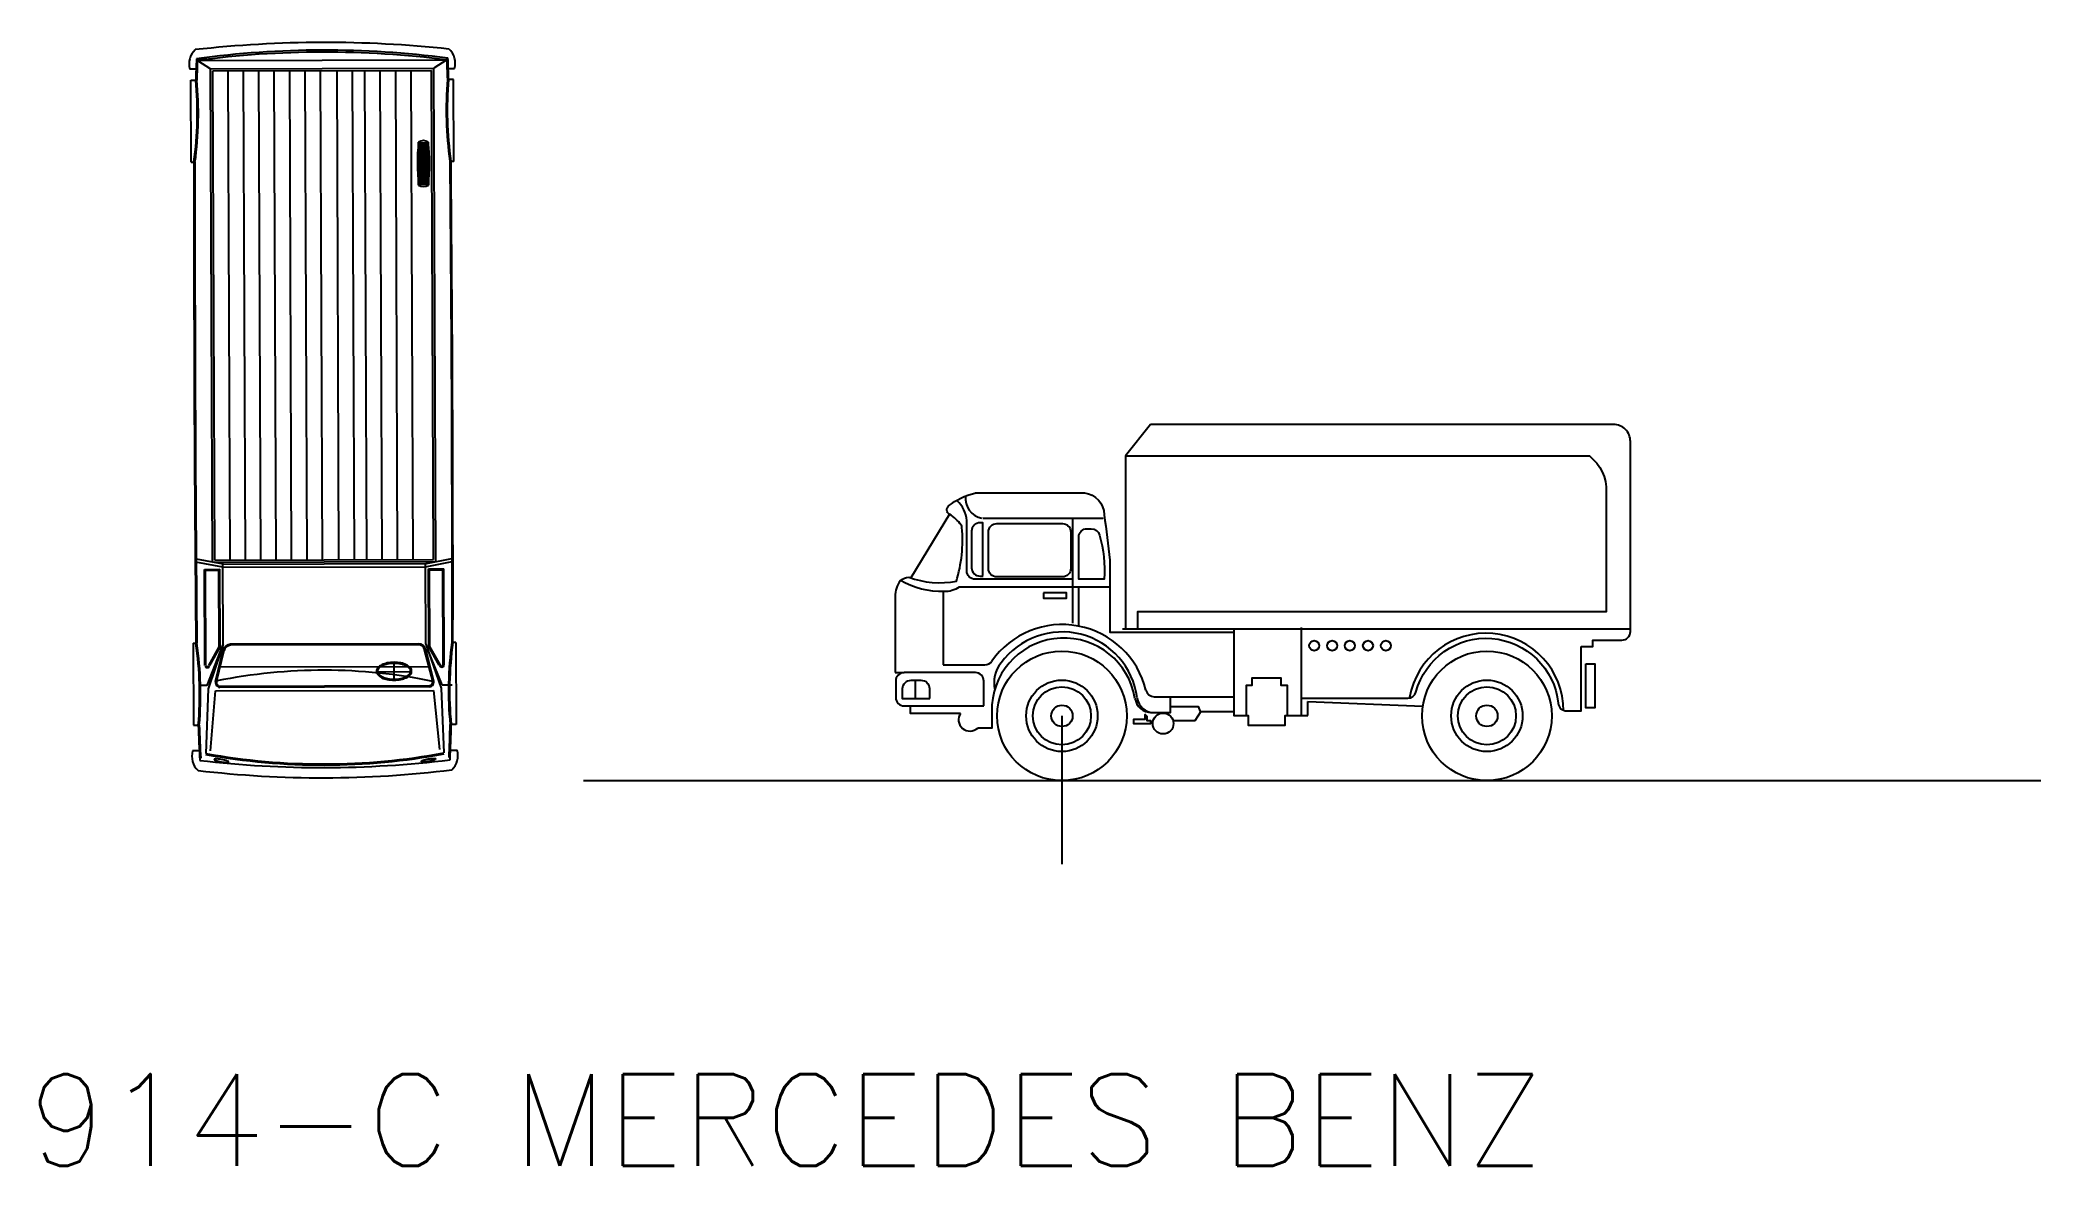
# Model space of a CAD drawing. Extents: x 263 to 350, y 16 to 1455.
# Drawn here: x 262.64 to 280.06, y 16.29 to 26.09 of the extents above; entities that cross this region are included whole.
import ezdxf

# ---------------------------------------------------------------- set-up
doc = ezdxf.new("R2010")
doc.units = 0
doc.header["$MEASUREMENT"] = 0
doc.header["$PDMODE"] = 33
doc.header["$PDSIZE"] = 0.16
doc.layers.get('0').update_dxf_attribs({"linetype": 'CONTINUOUS'})
doc.layers.get('DEFPOINTS').update_dxf_attribs({"linetype": 'CONTINUOUS'})
for name, color, linetype in [('C-CARRO', 2, 'CONTINUOUS'), ('COTAS', 1, 'CONTINUOUS'), ('PORTAS', 2, 'CONTINUOUS'), ('TXT', 2, 'CONTINUOUS')]:
    doc.layers.add(name, color=color, linetype=linetype)
doc.styles.add('L80', font='romans.shx', dxfattribs={"height": 0.4})
doc.styles.add('ROMANS', font='romans')
doc.dimstyles.new('ESC100', dxfattribs={"dimscale": 2, "dimtxt": 0.15, "dimasz": 0.18, "dimexe": 0.18, "dimexo": 0.0625, "dimgap": 0.09, "dimtad": 0, "dimzin": 0, "dimtxsty": 'ROMANS', "dimblk1": 'DOTSMALL', "dimblk2": 'DOTSMALL', "dimsah": 1, "dimcen": 0.09, "dimclrd": 1, "dimclre": 1, "dimclrt": 3, "dimaunit": 1, "dimazin": 3, "dimtfac": 1, "dimtdec": 3, "dimtofl": 0, "dimtmove": 0, "dimatfit": 3, "dimtolj": 1, "dimtzin": 0})

msp = doc.modelspace()

# ---------------------------------------------------------------- texts
at = {"layer": 'TXT', "style": 'L80'}
msp.add_text('914-C MERCEDES BENZ', height=0.8, dxfattribs=at).set_placement((262.539, 16.285))

# ---------------------------------------------------------------- blocks, each defined once
blk = doc.blocks.new('A$C7B4E7CBB')
at = {"layer": 'C-CARRO'}
for p, q in [((0.066, 6.167), (0.007, 6.167)), ((0.073, 6.243), (2.245, 6.248)), ((0.073, 6.243), (0.188, 6.17)), ((0.188, 6.17), (2.13, 6.175)), ((0.205, 1.876), (0.188, 6.17)), ((0.206, 6.152), (2.112, 6.157)), ((0.223, 1.894), (0.206, 6.152)), ((0.357, 1.895), (0.34, 6.153)), ((0.491, 1.895), (0.474, 6.153)), ((0.625, 1.896), (0.608, 6.154)), ((0.625, 1.896), (0.608, 6.154)), ((0.759, 1.896), (0.742, 6.154)), ((0.893, 1.897), (0.876, 6.155)), ((1.027, 1.897), (1.01, 6.155)), ((1.161, 1.897), (1.144, 6.156)), ((1.305, 1.898), (1.288, 6.156)), ((1.439, 1.898), (1.422, 6.156)), ((1.548, 1.897), (1.531, 6.155)), ((1.682, 1.897), (1.665, 6.155)), ((1.816, 1.898), (1.799, 6.156)), ((1.95, 1.898), (1.933, 6.156)), ((2.129, 1.899), (2.112, 6.157)), ((2.245, 6.248), (2.13, 6.175)), ((2.147, 1.881), (2.13, 6.175)), ((2.252, 6.173), (2.311, 6.173)), ((0.019, 5.359), (0.016, 6.073)), ((0.016, 6.073), (0.067, 6.073)), ((2.302, 6.079), (2.251, 6.079)), ((2.305, 5.364), (2.302, 6.079)), ((1.998, 5.159), (1.997, 5.533)), ((2.002, 5.533), (2.003, 5.159)), ((2.011, 5.533), (2.012, 5.159)), ((2.02, 5.533), (2.021, 5.159)), ((2.029, 5.533), (2.03, 5.159)), ((2.038, 5.533), (2.039, 5.159)), ((2.047, 5.533), (2.048, 5.159)), ((2.056, 5.533), (2.057, 5.159)), ((2.065, 5.533), (2.066, 5.159)), ((2.073, 5.533), (2.075, 5.159)), ((2.082, 5.533), (2.084, 5.159)), ((0.019, 5.359), (0.043, 5.359)), ((2.305, 5.364), (2.281, 5.364)), ((0.295, 1.833), (0.06, 1.876)), ((0.3, 1.859), (0.065, 1.902)), ((0.135, 1.814), (0.269, 1.815)), ((0.138, 0.976), (0.135, 1.814)), ((0.144, 1.805), (0.26, 1.806)), ((0.147, 0.976), (0.144, 1.805)), ((0.205, 1.876), (2.147, 1.881)), ((0.223, 1.894), (2.129, 1.899)), ((0.262, 1.139), (0.26, 1.806)), ((0.271, 1.136), (0.269, 1.815)), ((0.295, 1.86), (2.058, 1.864)), ((0.297, 1.159), (0.295, 1.86)), ((0.295, 1.833), (2.058, 1.837)), ((2.053, 1.863), (2.287, 1.908)), ((2.058, 1.837), (2.292, 1.881)), ((2.061, 1.163), (2.058, 1.864)), ((2.087, 1.141), (2.085, 1.819)), ((2.085, 1.819), (2.219, 1.819)), ((2.094, 1.81), (2.21, 1.811)), ((2.096, 1.143), (2.094, 1.81)), ((2.213, 0.981), (2.21, 1.811)), ((2.222, 0.981), (2.219, 1.819)), ((0.036, 1.172), (0.06, 1.173)), ((0.036, 1.172), (0.038, 0.458)), ((0.158, 0.804), (0.297, 1.159)), ((0.297, 1.159), (0.166, 0.775)), ((0.171, 0.976), (0.262, 1.139)), ((0.182, 0.976), (0.271, 1.136)), ((0.23, 0.837), (0.298, 1.113)), ((0.239, 0.835), (0.307, 1.111)), ((1.996, 1.165), (0.362, 1.162)), ((1.996, 1.156), (0.362, 1.153)), ((2.121, 0.84), (2.051, 1.115)), ((2.13, 0.842), (2.06, 1.117)), ((2.061, 1.163), (2.195, 0.78)), ((2.203, 0.809), (2.077, 1.121)), ((2.178, 0.981), (2.087, 1.141)), ((2.188, 0.981), (2.096, 1.143)), ((2.322, 1.178), (2.298, 1.178)), ((2.322, 1.178), (2.324, 0.464)), ((0.271, 0.965), (2.088, 0.969)), ((1.632, 0.923), (1.938, 0.924)), ((1.785, 0.85), (1.785, 1.005)), ((0.158, 0.804), (0.1, 0.804)), ((0.166, 0.775), (0.146, 0.211)), ((0.188, 0.234), (0.23, 0.756)), ((0.23, 0.756), (2.127, 0.761)), ((2.091, 0.799), (0.269, 0.795)), ((2.093, 0.791), (0.269, 0.786)), ((2.127, 0.761), (2.179, 0.246)), ((2.195, 0.78), (2.219, 0.216)), ((2.203, 0.809), (2.292, 0.809)), ((0.038, 0.458), (0.089, 0.458)), ((2.324, 0.464), (2.283, 0.464)), ((0.089, 0.234), (0.03, 0.234)), ((2.275, 0.239), (2.334, 0.239))]:
    blk.add_line(p, q, dxfattribs=at)
for points in [[(1.785, 0.85, 0.048725), (1.845, 0.856, 0.0625), (1.891, 0.871, 0.10298), (1.927, 0.899, 0.180912), (1.938, 0.928, 0.180912), (1.927, 0.957, 0.10298), (1.891, 0.984, 0.0625), (1.845, 0.999, 0.048725), (1.785, 1.005, 0.048725), (1.724, 0.999, 0.0625), (1.679, 0.983, 0.10298), (1.642, 0.956, 0.180912), (1.632, 0.927, 0.180912), (1.643, 0.898, 0.10298), (1.679, 0.87, 0.0625), (1.725, 0.855, 0.048725)], [(1.785, 0.858, 0.048725), (1.844, 0.864, 0.0625), (1.887, 0.879, 0.10298), (1.921, 0.905, 0.180912), (1.929, 0.928, 0.180912), (1.92, 0.951, 0.10298), (1.887, 0.976, 0.0625), (1.843, 0.99, 0.048725), (1.785, 0.996, 0.048725), (1.726, 0.99, 0.0625), (1.683, 0.975, 0.10298), (1.649, 0.95, 0.180912), (1.641, 0.927, 0.180912), (1.649, 0.904, 0.10298), (1.683, 0.878, 0.0625), (1.727, 0.864, 0.048725)], [(0.279, 0.139, 0.017254), (0.305, 0.135, 0.024089), (0.323, 0.134, 0.054459), (0.341, 0.136, 0.306006), (0.343, 0.138, 0.306006), (0.342, 0.142, 0.054459), (0.326, 0.149, 0.024089), (0.308, 0.154, 0.017254), (0.283, 0.16, 0.017254), (0.257, 0.163, 0.024089), (0.239, 0.164, 0.054459), (0.222, 0.163, 0.306006), (0.219, 0.16, 0.306006), (0.221, 0.157, 0.054459), (0.236, 0.15, 0.024089), (0.254, 0.145, 0.017254)], [(2.086, 0.143, -0.017254), (2.06, 0.139, -0.024089), (2.042, 0.138, -0.054459), (2.025, 0.14, -0.306006), (2.022, 0.142, -0.306006), (2.024, 0.145, -0.054459), (2.039, 0.153, -0.024089), (2.057, 0.158, -0.017254), (2.082, 0.164, -0.017254), (2.108, 0.168, -0.024089), (2.126, 0.169, -0.054459), (2.143, 0.167, -0.306006), (2.146, 0.165, -0.306006), (2.144, 0.162, -0.054459), (2.129, 0.154, -0.024089), (2.111, 0.149, -0.017254)]]:
    blk.add_lwpolyline(points, format="xyb", close=True, dxfattribs=at)
for centre, radius, start, end in [((0.168, 6.214), 0.168, 132.9076, 196.3308), ((1.184, -3.827), 10.227, 83.9446, 96.3464), ((1.179, -2.049), 8.382, 82.6417, 97.6451), ((1.179, -2.052), 8.368, 82.6512, 97.6353), ((2.15, 6.219), 0.168, 344.0828, 47.506), ((41.545, 4.813), 41.506, 178.0038, 178.2607), ((41.545, 4.813), 41.497, 178.001, 178.2603), ((-39.216, 4.522), 41.497, 2.1502, 2.4094), ((-39.216, 4.522), 41.506, 2.1497, 2.4066), ((-2.99, 5.782), 3.062, 352.0715, 5.4358), ((-2.99, 5.782), 3.071, 352.0715, 5.4358), ((5.31, 5.81), 3.071, 174.9747, 188.339), ((5.31, 5.81), 3.062, 174.9747, 188.339), ((3.701, 5.352), 1.713, 173.937, 186.4723), ((2.04, 5.468), 0.0774, 56.7234, 123.6859), ((0.41, 5.34), 1.684, 353.8276, 6.5817), ((378.009, 4.809), 377.967, 179.91673, 180.55131), ((377.937, 4.809), 377.886, 179.91666, 180.55138), ((-375.596, 1.728), 377.886, 359.91666, 0.55138), ((-375.669, 1.727), 377.967, 359.91673, 0.55131), ((2.041, 5.223), 0.0768, 236.4254, 303.9839), ((-2.97, 0.727), 3.062, 354.9736, 8.3379), ((-2.97, 0.727), 3.071, 354.9736, 8.3379), ((0.362, 1.095), 0.0667, 89.8447, 168.2673), ((0.362, 1.095), 0.0578, 89.8447, 168.2673), ((1.996, 1.099), 0.0667, 12.142, 90.5647), ((1.996, 1.099), 0.0578, 12.142, 90.5647), ((5.33, 0.755), 3.071, 172.0726, 185.4369), ((5.33, 0.755), 3.062, 172.0726, 185.4369), ((0.159, 0.981), 0.0224, 203.265, 337.1443), ((0.159, 0.981), 0.0135, 203.265, 337.1443), ((1.173, -3.763), 4.699, 78.357, 101.4405), ((2.2, 0.986), 0.0224, 203.265, 337.1443), ((2.2, 0.986), 0.0135, 203.265, 337.1443), ((0.274, 0.831), 0.0445, 159.7722, 261.8886), ((0.274, 0.831), 0.0356, 159.7722, 261.8886), ((2.086, 0.835), 0.0356, 278.5207, 20.6371), ((2.086, 0.835), 0.0445, 278.5207, 20.6371), ((41.557, 2.014), 41.506, 182.1487, 182.5721), ((41.557, 2.014), 41.497, 182.1491, 182.5479), ((-39.204, 1.723), 41.497, 357.8625, 358.2614), ((-39.204, 1.723), 41.506, 357.8384, 358.2618), ((0.192, 0.187), 0.168, 164.0785, 227.5018), ((1.168, 5.87), 5.759, 259.7494, 280.5316), ((1.168, 5.872), 5.752, 259.76, 280.5208), ((2.173, 0.192), 0.168, 312.9034, 16.3266), ((1.16, 9.218), 9.218, 263.2612, 277.0276), ((1.16, 9.234), 9.145, 263.3006, 276.9865)]:
    blk.add_arc(centre, radius, start, end, dxfattribs=at)
blk = doc.blocks.new('_DOTSMALL')
at = {"color": 0, "linetype": 'BYBLOCK', "const_width": 0.5}
blk.add_lwpolyline([(-0.0625, 0, 1), (0.0625, 0, 1)], format="xyb", close=True, dxfattribs=at)
blk = doc.blocks.new('*D2')
at = {"color": 1, "linetype": 'BYBLOCK'}
for p, q in [((256.601, 704.228), (258.766, 702.799)), ((258.466, 702.998), (257.051, 700.852)), ((254.942, 697.655), (256.357, 699.8)), ((253.074, 698.887), (255.243, 697.457))]:
    blk.add_line(p, q, dxfattribs=at)
at = {"layer": 'DEFPOINTS', "color": 0, "linetype": 'BYBLOCK'}
for p in [(256.497, 704.296), (258.466, 702.998), (252.97, 698.956)]:
    blk.add_point(p, dxfattribs=at)
at = {"color": 1, "linetype": 'BYBLOCK', "xscale": 0.36, "yscale": 0.36, "zscale": 0.36}
for p, rotation in [((258.466, 702.998), 56.5959002245573), ((254.942, 697.655), 236.5959002245573)]:
    blk.add_blockref('_DOTSMALL', p, dxfattribs=dict(at, rotation=rotation))
at = {"color": 3, "linetype": 'BYBLOCK', "insert": (256.704, 700.326), "char_height": 0.3, "attachment_point": 5, "rotation": 236.5959, "style": 'ROMANS'}
blk.add_mtext('\\A1;6.40', dxfattribs=at)
blk = doc.blocks.new('*D3')
at = {"color": 1, "linetype": 'BYBLOCK'}
for p, q in [((253.812, 702.298), (256.189, 705.903)), ((255.991, 705.602), (256.398, 705.333)), ((255.693, 701.064), (258.067, 704.664)), ((257.869, 704.363), (257.462, 704.632))]:
    blk.add_line(p, q, dxfattribs=at)
at = {"layer": 'DEFPOINTS', "color": 0, "linetype": 'BYBLOCK'}
for p in [(255.991, 705.602), (253.743, 702.194), (255.624, 700.96)]:
    blk.add_point(p, dxfattribs=at)
at = {"color": 1, "linetype": 'BYBLOCK', "xscale": 0.36, "yscale": 0.36, "zscale": 0.36}
for p, rotation in [((255.991, 705.602), 146.5959002245573), ((257.869, 704.363), 326.5959002245573)]:
    blk.add_blockref('_DOTSMALL', p, dxfattribs=dict(at, rotation=rotation))
at = {"color": 3, "linetype": 'BYBLOCK', "insert": (256.93, 704.983), "char_height": 0.3, "attachment_point": 5, "rotation": 146.5959, "style": 'ROMANS'}
blk.add_mtext('\\A1;2.25', dxfattribs=at)
blk = doc.blocks.new('*D4')
at = {"color": 1, "linetype": 'BYBLOCK'}
for p, q in [((237.599, 699.529), (240.578, 697.564)), ((240.277, 697.762), (239.939, 697.249)), ((236.22, 697.438), (239.199, 695.473)), ((238.898, 695.672), (239.237, 696.185))]:
    blk.add_line(p, q, dxfattribs=at)
at = {"layer": 'DEFPOINTS', "color": 0, "linetype": 'BYBLOCK'}
for p in [(237.494, 699.597), (236.116, 697.507), (238.898, 695.672)]:
    blk.add_point(p, dxfattribs=at)
at = {"color": 1, "linetype": 'BYBLOCK', "xscale": 0.36, "yscale": 0.36, "zscale": 0.36}
for p, rotation in [((240.277, 697.762), 56.5959002245573), ((238.898, 695.672), 236.5959002245573)]:
    blk.add_blockref('_DOTSMALL', p, dxfattribs=dict(at, rotation=rotation))
at = {"color": 3, "linetype": 'BYBLOCK', "insert": (239.588, 696.717), "char_height": 0.3, "attachment_point": 5, "rotation": 236.5959, "style": 'ROMANS'}
blk.add_mtext('\\A1;2.50', dxfattribs=at)
blk = doc.blocks.new('*D5')
at = {"color": 1, "linetype": 'BYBLOCK'}
for p, q in [((237.599, 699.529), (239.796, 698.079)), ((239.496, 698.278), (238.993, 697.516)), ((235.249, 697.364), (238.089, 695.492)), ((237.789, 695.69), (238.292, 696.452))]:
    blk.add_line(p, q, dxfattribs=at)
at = {"layer": 'DEFPOINTS', "color": 0, "linetype": 'BYBLOCK'}
for p in [(237.494, 699.597), (235.145, 697.433), (237.789, 695.69)]:
    blk.add_point(p, dxfattribs=at)
at = {"color": 1, "linetype": 'BYBLOCK', "xscale": 0.36, "yscale": 0.36, "zscale": 0.36}
for p, rotation in [((239.496, 698.278), 56.5959002245573), ((237.789, 695.69), 236.5959002245573)]:
    blk.add_blockref('_DOTSMALL', p, dxfattribs=dict(at, rotation=rotation))
at = {"color": 3, "linetype": 'BYBLOCK', "insert": (238.642, 696.984), "char_height": 0.3, "attachment_point": 5, "rotation": 236.5959, "style": 'ROMANS'}
blk.add_mtext('\\A1;3.10', dxfattribs=at)
blk = doc.blocks.new('*D6')
at = {"color": 1, "linetype": 'BYBLOCK'}
for p, q in [((234.215, 701.346), (235.251, 702.917)), ((235.053, 702.616), (236.066, 701.948)), ((238.142, 700.579), (237.129, 701.247)), ((237.253, 699.231), (238.34, 700.88))]:
    blk.add_line(p, q, dxfattribs=at)
at = {"layer": 'DEFPOINTS', "color": 0, "linetype": 'BYBLOCK'}
for p in [(235.053, 702.616), (234.147, 701.241), (237.184, 699.127)]:
    blk.add_point(p, dxfattribs=at)
at = {"color": 1, "linetype": 'BYBLOCK', "xscale": 0.36, "yscale": 0.36, "zscale": 0.36}
for p, rotation in [((235.053, 702.616), 146.5959002245573), ((238.142, 700.579), 326.5959002245573)]:
    blk.add_blockref('_DOTSMALL', p, dxfattribs=dict(at, rotation=rotation))
at = {"color": 3, "linetype": 'BYBLOCK', "insert": (236.598, 701.598), "char_height": 0.3, "attachment_point": 5, "rotation": 146.5959, "style": 'ROMANS'}
blk.add_mtext('\\A1;3.70', dxfattribs=at)
blk = doc.blocks.new('*D7')
at = {"color": 1, "linetype": 'BYBLOCK'}
for p, q in [((232.568, 701.116), (229.998, 697.219)), ((230.196, 697.52), (232.342, 696.105)), ((237.937, 697.633), (235.341, 693.696)), ((235.539, 693.996), (233.394, 695.411))]:
    blk.add_line(p, q, dxfattribs=at)
at = {"layer": 'DEFPOINTS', "color": 0, "linetype": 'BYBLOCK'}
for p in [(232.637, 701.22), (238.006, 697.737), (230.196, 697.52)]:
    blk.add_point(p, dxfattribs=at)
at = {"color": 1, "linetype": 'BYBLOCK', "xscale": 0.36, "yscale": 0.36, "zscale": 0.36}
for p, rotation in [((230.196, 697.52), 146.5959002245573), ((235.539, 693.996), 326.5959002245573)]:
    blk.add_blockref('_DOTSMALL', p, dxfattribs=dict(at, rotation=rotation))
at = {"color": 3, "linetype": 'BYBLOCK', "insert": (232.868, 695.758), "char_height": 0.3, "attachment_point": 5, "rotation": 146.5959, "style": 'ROMANS'}
blk.add_mtext('\\A1;6.40', dxfattribs=at)

# ---------------------------------------------------------------- dimensions: what is measured, and where the dimension line sits
at = {"layer": 'COTAS'}
for base, p1, p2, picture, middle, set_off in [((266.234, 18.853), (263.984, 22.93), (266.234, 22.936), '*D3', (265.109, 18.853), (91.475, 748.829)), ((275.238, 18.463), (271.538, 20.203), (275.238, 20.109), '*D6', (273.388, 18.463), (84.644, 734.419)), ((276.487, 25.391), (270.087, 20.91), (276.487, 20.958), '*D7', (273.287, 25.391), (84.644, 734.419))]:
    dim = msp.add_linear_dim(base=base, p1=p1, p2=p2, dimstyle='ESC100', dxfattribs=at)
    dim.commit()
    dim.dimension.update_dxf_attribs({"geometry": picture, "text_midpoint": middle, "insert": set_off})
for base, p1, p2, picture, middle, set_off in [((262.734, 19.664), (265.097, 26.064), (265.093, 19.664), '*D2', (262.734, 22.864), (91.475, 748.829)), ((268.205, 22.143), (271.538, 19.639), (271.538, 22.143), '*D4', (268.205, 20.891), (84.644, 734.419)), ((269.141, 22.739), (271.538, 19.639), (272.308, 22.739), '*D5', (269.141, 21.189), (84.644, 734.419))]:
    dim = msp.add_linear_dim(base=base, p1=p1, p2=p2, angle=90, dimstyle='ESC100', dxfattribs=at)
    dim.commit()
    dim.dimension.update_dxf_attribs({"geometry": picture, "text_midpoint": middle, "insert": set_off})

# ---------------------------------------------------------------- linework, layer by layer
at = {"layer": 'C-CARRO', "linetype": 'CONTINUOUS'}
for p, q in [((272.308, 22.739), (272.091, 22.465)), ((272.091, 22.465), (272.091, 20.958)), ((270.784, 22.143), (271.734, 22.143)), ((270.558, 21.958), (270.223, 21.403)), ((270.503, 21.283), (270.503, 20.647)), ((271.684, 20.991), (271.684, 21.323)), ((270.087, 21.241), (270.087, 20.579)), ((273.621, 20.972), (273.621, 20.205)), ((270.087, 20.579), (270.164, 20.579)), ((270.503, 20.647), (270.867, 20.647)), ((272.341, 20.369), (273.034, 20.369)), ((273.678, 20.205), (273.678, 20.327)), ((273.678, 20.327), (274.68, 20.287)), ((273.621, 20.205), (273.678, 20.205))]:
    msp.add_line(p, q, dxfattribs=at)
for points in [[(276.058, 20.808), (276.161, 20.808), (276.161, 20.862), (276.413, 20.862, 0.414214), (276.487, 20.936), (276.487, 22.592, 0.414214), (276.34, 22.739), (272.308, 22.739, 0.414561)], [(272.091, 22.465), (276.13, 22.465, -0.248846), (276.276, 22.152), (276.276, 21.109), (272.196, 21.109), (272.196, 20.958)], [(271.954, 21.323), (270.644, 21.323, -0.145653), (270.512, 21.284, -0.134906), (270.133, 21.381, -0.186828), (270.205, 21.409, 0.131591), (270.619, 21.374, 0.095969), (270.668, 21.842, 0.132194), (270.661, 21.863, 0.111951), (270.558, 21.958, -0.523848), (270.552, 22.03, -0.115074), (270.779, 22.142, -0.028454), (270.784, 22.143)], [(271.734, 22.143, -0.386734), (271.905, 21.953, -0.015172), (271.954, 21.557), (271.954, 20.93), (273.032, 20.93)], [(270.698, 22.117, 0.39688), (270.842, 21.924)], [(271.634, 21.392), (270.783, 21.392, -0.414214), (270.71, 21.465), (270.71, 21.912)], [(270.85, 21.426), (270.85, 21.884), (270.825, 21.884, 0.414214), (270.752, 21.81), (270.752, 21.492, 0.414214), (270.825, 21.419), (270.853, 21.419)], [(272.194, 20.359, 0.677624), (271.008, 20.663, 0.230175), (270.954, 20.431)], [(276.487, 20.958), (272.067, 20.958, -0.168873)], [(272.174, 20.355, 0.889337), (270.929, 20.298), (270.929, 20.097), (270.805, 20.097)], [(273.621, 20.356), (274.549, 20.356, 0.339174), (274.62, 20.41, -0.831236), (275.859, 20.312, 0.383843), (275.932, 20.246), (276.058, 20.246), (276.058, 20.808)], [(272.174, 20.355, 0.367418), (272.318, 20.232), (272.483, 20.232), (272.483, 20.369)]]:
    msp.add_lwpolyline(points, format="xyb", dxfattribs=at)
for points in [[(271.898, 21.922), (270.849, 21.922)], [(271.634, 21.011), (271.634, 21.922)], [(273.035, 20.958), (273.035, 20.205), (273.161, 20.205), (273.161, 20.123), (273.483, 20.123), (273.483, 20.205), (273.621, 20.205)], [(270.264, 20.353), (270.264, 20.51)], [(273.145, 20.208), (273.145, 20.469), (273.193, 20.469), (273.193, 20.535), (273.444, 20.535), (273.444, 20.469), (273.5, 20.469), (273.5, 20.208)], [(270.216, 20.289), (270.216, 20.225), (270.654, 20.225)], [(272.26, 20.213), (272.26, 20.17), (272.16, 20.17), (272.16, 20.137), (272.312, 20.137), (272.312, 20.16), (272.28, 20.16), (272.28, 20.198), (272.26, 20.217)], [(272.483, 20.284), (272.723, 20.284), (272.743, 20.241), (273.034, 20.241)], [(272.747, 20.241), (272.695, 20.16), (272.503, 20.16)]]:
    msp.add_lwpolyline(points, dxfattribs=at)
for points in [[(270.971, 21.412, -0.414214), (270.898, 21.485), (270.898, 21.803, -0.414214), (270.971, 21.877), (271.542, 21.877, -0.414214), (271.615, 21.803), (271.615, 21.485, -0.414214), (271.542, 21.412)], [(271.865, 21.776, -0.08846), (271.905, 21.392), (271.684, 21.392), (271.684, 21.759, -0.414214), (271.757, 21.832), (271.794, 21.832, -0.346486)], [(270.858, 20.289), (270.858, 20.505, 0.414214), (270.785, 20.579), (270.164, 20.579, 0.414214), (270.091, 20.505), (270.091, 20.362, 0.414214), (270.164, 20.289), (270.451, 20.289)], [(270.388, 20.353), (270.388, 20.437, 0.414214), (270.314, 20.51), (270.222, 20.51, 0.414214), (270.148, 20.437), (270.148, 20.353)]]:
    msp.add_lwpolyline(points, format="xyb", close=True, dxfattribs=at)
for points in [[(271.378, 21.275), (271.378, 21.226), (271.577, 21.226), (271.577, 21.275)], [(276.098, 20.657), (276.178, 20.657), (276.178, 20.274), (276.098, 20.274)]]:
    msp.add_lwpolyline(points, close=True, dxfattribs=at)
for centre, radius in [((271.538, 20.203), 0.564), ((273.735, 20.814), 0.0438), ((273.891, 20.814), 0.0438), ((274.045, 20.814), 0.0438), ((274.203, 20.814), 0.0438), ((274.359, 20.814), 0.0438), ((275.238, 20.203), 0.564), ((271.538, 20.203), 0.311), ((271.538, 20.203), 0.253), ((275.238, 20.203), 0.311), ((275.238, 20.203), 0.253), ((271.538, 20.203), 0.0931), ((272.419, 20.136), 0.0908), ((275.238, 20.203), 0.0931)]:
    msp.add_circle(centre, radius, dxfattribs=at)
for centre, radius, start, end in [((270.455, 21.885), 0.255, 3.97, 48.2397), ((270.304, 21.246), 0.217, 141.6979, 181.4385), ((271.541, 20.248), 0.75, 13.6679, 144.9492), ((275.23, 20.246), 0.676, 0.0409, 169.9848), ((270.867, 20.721), 0.0733, 270, 324.9492), ((272.341, 20.443), 0.0733, 193.6679, 270), ((270.737, 20.17), 0.0996, 146.5672, 312.9469), ((272.34, 20.378), 0.147, 187.3747, 270)]:
    msp.add_arc(centre, radius, start, end, dxfattribs=at)
at = {"layer": 'COTAS'}
for p, q in [((271.538, 20.203), (271.538, 18.913)), ((267.372, 19.639), (280.062, 19.639))]:
    msp.add_line(p, q, dxfattribs=at)

# ---------------------------------------------------------------- block references
at = {"layer": 'PORTAS'}
msp.add_blockref('A$C7B4E7CBB', (263.939, 19.664), dxfattribs=at)

msp.set_redraw_order([(e.dxf.handle, doc.entitydb.next_handle()) for e in msp.query("TEXT MTEXT ATTDEF DIMENSION ARC_DIMENSION")])  # texts and dimensions are drawn at this point

doc.saveas('drawing.dxf')
